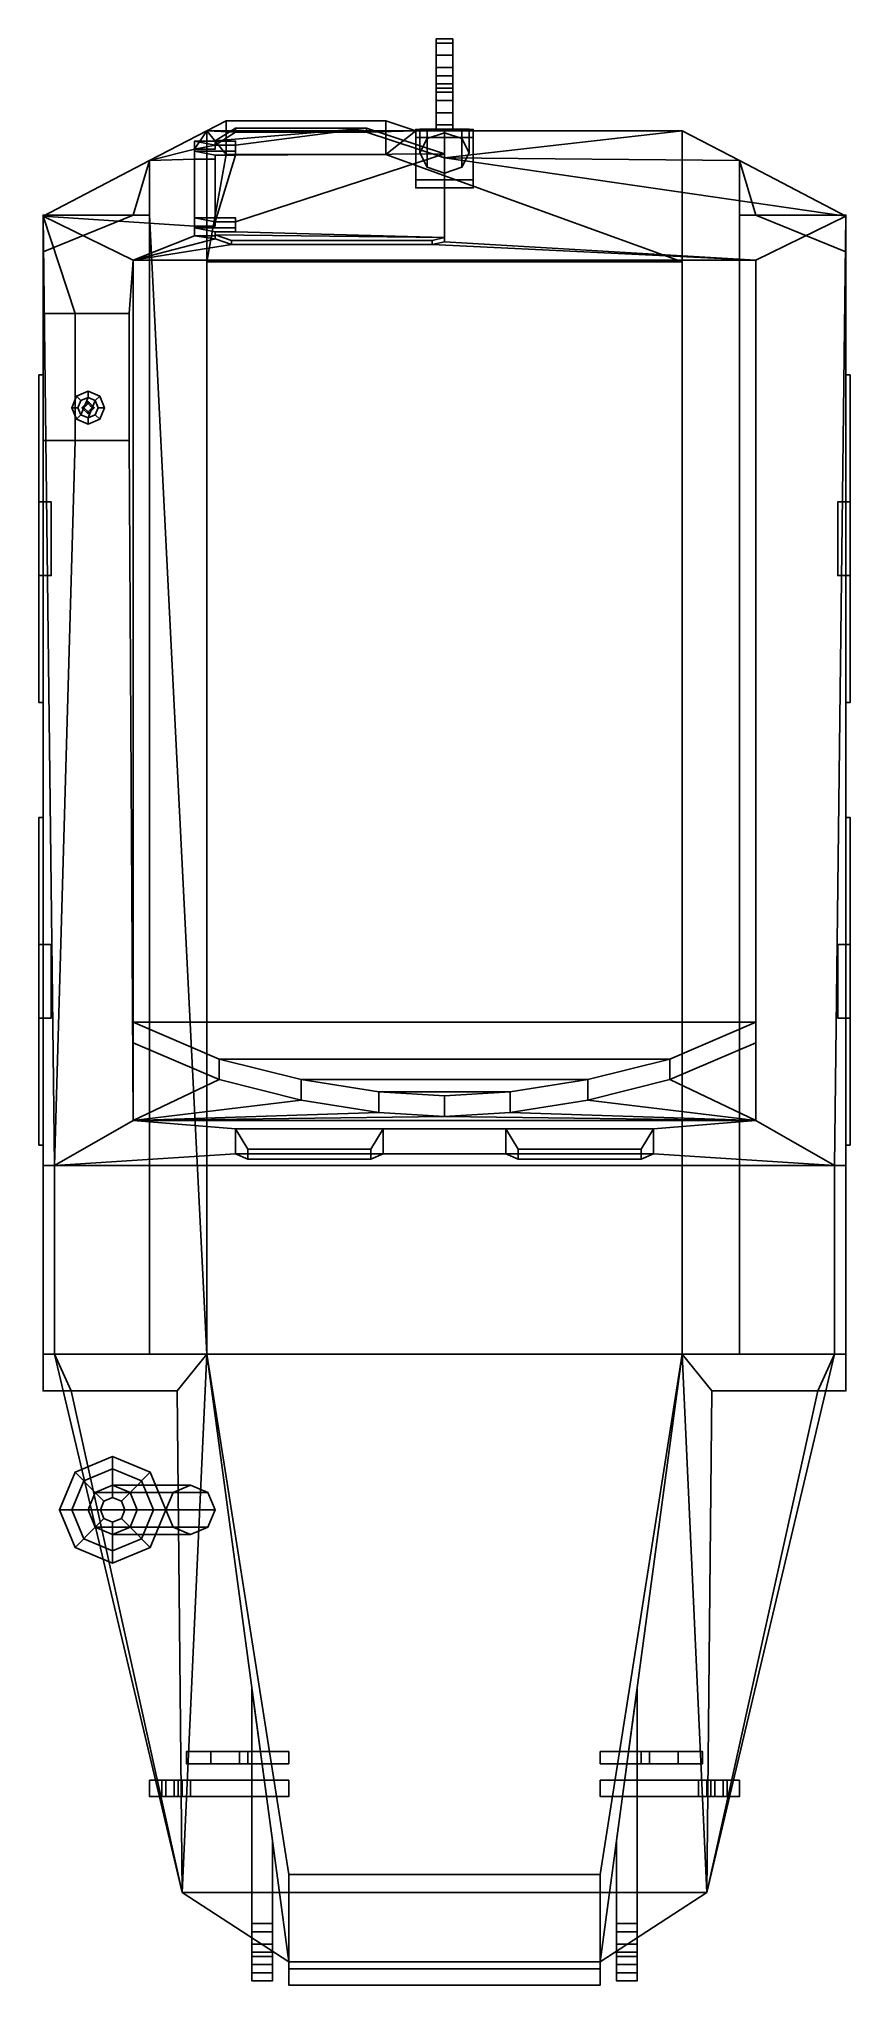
# Model space of a CAD drawing. Extents: x -0.99 to 0.99, y -2.23 to 2.52.
import ezdxf

# ---------------------------------------------------------------- set-up
doc = ezdxf.new("R2010")
doc.units = 0
doc.layers.get('0').update_dxf_attribs({"linetype": 'CONTINUOUS'})

msp = doc.modelspace()

# ---------------------------------------------------------------- linework, layer by layer
for points in [[(0.02, 2.48, 0.66), (0.02, 2.52, 0.63), (-0.02, 2.52, 0.63), (-0.02, 2.48, 0.66)], [(0.02, 2.52, 0.63), (0.02, 2.52, 0.6), (-0.02, 2.52, 0.6), (-0.02, 2.52, 0.63)], [(0.02, 2.52, 0.6), (0.02, 2.51, 0.58), (-0.02, 2.51, 0.58), (-0.02, 2.52, 0.6)], [(-0.02, 2.43, 0.66), (-0.02, 2.48, 0.66), (-0.02, 2.52, 0.63), (-0.02, 2.43, 0.59)], [(-0.02, 2.43, 0.59), (-0.02, 2.52, 0.63), (-0.02, 2.52, 0.6), (-0.02, 2.41, 0.55)], [(-0.02, 2.41, 0.55), (-0.02, 2.52, 0.6), (-0.02, 2.51, 0.58), (-0.02, 2.41, 0.55)], [(0.02, 2.43, 0.59), (0.02, 2.52, 0.63), (0.02, 2.48, 0.66), (0.02, 2.43, 0.66)], [(0.02, 2.41, 0.55), (0.02, 2.52, 0.6), (0.02, 2.52, 0.63), (0.02, 2.43, 0.59)], [(0.02, 2.41, 0.55), (0.02, 2.51, 0.58), (0.02, 2.52, 0.6), (0.02, 2.41, 0.55)], [(0.02, 2.51, 0.58), (0.02, 2.51, 0.51), (-0.02, 2.51, 0.51), (-0.02, 2.51, 0.58)], [(0.02, 2.51, 0.51), (0.02, 2.48, 0.49), (-0.02, 2.48, 0.49), (-0.02, 2.51, 0.51)], [(-0.02, 2.41, 0.55), (-0.02, 2.51, 0.58), (-0.02, 2.51, 0.51), (-0.02, 2.43, 0.51)], [(-0.02, 2.43, 0.51), (-0.02, 2.51, 0.51), (-0.02, 2.48, 0.49), (-0.02, 2.45, 0.49)], [(0.02, 2.43, 0.66), (0.02, 2.48, 0.66), (-0.02, 2.48, 0.66), (-0.02, 2.43, 0.66)], [(0.02, 2.48, 0.49), (0.02, 2.45, 0.49), (-0.02, 2.45, 0.49), (-0.02, 2.48, 0.49)], [(0.02, 2.43, 0.51), (0.02, 2.51, 0.51), (0.02, 2.51, 0.58), (0.02, 2.41, 0.55)], [(0.02, 2.45, 0.49), (0.02, 2.48, 0.49), (0.02, 2.51, 0.51), (0.02, 2.43, 0.51)], [(0.02, 2.45, 0.49), (0.02, 2.43, 0.51), (-0.02, 2.43, 0.51), (-0.02, 2.45, 0.49)], [(0.02, 2.43, 0.51), (0.02, 2.37, 0.51), (-0.02, 2.37, 0.51), (-0.02, 2.43, 0.51)], [(0.02, 2.43, 0.59), (0.02, 2.43, 0.66), (-0.02, 2.43, 0.66), (-0.02, 2.43, 0.59)], [(0.02, 2.41, 0.55), (0.02, 2.43, 0.59), (-0.02, 2.43, 0.59), (-0.02, 2.41, 0.55)], [(-0.02, 2.4, 0.55), (-0.02, 2.41, 0.55), (-0.02, 2.43, 0.51), (-0.02, 2.37, 0.51)], [(0.02, 2.37, 0.51), (0.02, 2.43, 0.51), (0.02, 2.41, 0.55), (0.02, 2.4, 0.55)], [(0.02, 2.4, 0.55), (0.02, 2.41, 0.55), (-0.02, 2.41, 0.55), (-0.02, 2.4, 0.55)], [(0.02, 2.39, 0.57), (0.02, 2.4, 0.55), (-0.02, 2.4, 0.55), (-0.02, 2.39, 0.57)], [(-0.02, 2.39, 0.57), (-0.02, 2.4, 0.55), (-0.02, 2.37, 0.51), (-0.02, 2.34, 0.54)], [(0.02, 2.39, 0.62), (0.02, 2.39, 0.57), (-0.02, 2.39, 0.57), (-0.02, 2.39, 0.62)], [(0.02, 2.37, 0.64), (0.02, 2.39, 0.62), (-0.02, 2.39, 0.62), (-0.02, 2.37, 0.64)], [(-0.02, 2.39, 0.62), (-0.02, 2.39, 0.57), (-0.02, 2.34, 0.54), (-0.02, 2.34, 0.57)], [(-0.02, 2.37, 0.64), (-0.02, 2.39, 0.62), (-0.02, 2.34, 0.57), (-0.02, 2.31, 0.58)], [(0.02, 2.34, 0.54), (0.02, 2.37, 0.51), (0.02, 2.4, 0.55), (0.02, 2.39, 0.57)], [(0.02, 2.34, 0.57), (0.02, 2.34, 0.54), (0.02, 2.39, 0.57), (0.02, 2.39, 0.62)], [(0.02, 2.31, 0.58), (0.02, 2.34, 0.57), (0.02, 2.39, 0.62), (0.02, 2.37, 0.64)], [(0.02, 2.37, 0.51), (0.02, 2.34, 0.54), (-0.02, 2.34, 0.54), (-0.02, 2.37, 0.51)], [(0.02, 2.3, 0.64), (0.02, 2.37, 0.64), (-0.02, 2.37, 0.64), (-0.02, 2.3, 0.64)], [(-0.02, 2.3, 0.64), (-0.02, 2.37, 0.64), (-0.02, 2.31, 0.58), (-0.02, 2.3, 0.58)], [(0.02, 2.34, 0.54), (0.02, 2.34, 0.57), (-0.02, 2.34, 0.57), (-0.02, 2.34, 0.54)], [(0.02, 2.34, 0.57), (0.02, 2.31, 0.58), (-0.02, 2.31, 0.58), (-0.02, 2.34, 0.57)], [(0.02, 2.3, 0.58), (0.02, 2.31, 0.58), (0.02, 2.37, 0.64), (0.02, 2.3, 0.64)], [(-0.72, 2.2229, 0.9), (-0.58, 2.2957, 0.69), (-0.58, -0.69, 0.69), (-0.72, 2.09, 0.9)], [(-0.61, 2.2506, 0.82), (-0.61, 2.2506, 0.82), (-0.58, 2.2957, 0.69), (-0.72, 2.2229, 0.9)], [(-0.56, 2.261, 0.79), (-0.51, 2.2922, 0.7), (-0.58, 2.2957, 0.69), (-0.61, 2.2506, 0.82)], [(-0.07, 2.2957, 0.69), (-0.1433, 2.32, 0.62), (-0.5333, 2.32, 0.62), (-0.58, 2.2957, 0.69)], [(-0.5333, 2.32, 0.62), (-0.5333, 2.2383, 0.62), (-0.58, 2.2957, 0.69)], [(-0.5333, 2.2383, 0.62), (-0.58, 1.9757, 0.3), (-0.58, 2.2957, 0.69)], [(-0.58, 1.9757, 0.3), (-0.58, -0.69, 0.3), (-0.58, -0.69, 0.69), (-0.58, 2.2957, 0.69)], [(-0.51, 2.2922, 0.7), (-0.19, 2.2922, 0.7), (-0.07, 2.2957, 0.69), (-0.58, 2.2957, 0.69)], [(-0.51, 2.2606, 0.825), (-0.19, 2.3022, 0.705), (-0.56, 2.271, 0.795), (-0.56, 2.2606, 0.825)], [(-0.19, 2.3022, 0.705), (-0.51, 2.3022, 0.705), (-0.51, 2.3022, 0.705), (-0.56, 2.271, 0.795)], [(-0.56, 2.271, 0.795), (-0.51, 2.3022, 0.705), (-0.51, 2.2922, 0.7), (-0.56, 2.261, 0.79)], [(-0.1433, 2.32, 0.62), (-0.1433, 2.2383, 0.62), (-0.5333, 2.2383, 0.62), (-0.5333, 2.32, 0.62)], [(0, 2.2398, 0.885), (-0.19, 2.3022, 0.705), (-0.51, 2.2606, 0.825), (-0.51, 2.2363, 0.895)], [(-0.51, 2.3022, 0.705), (-0.19, 2.3022, 0.705), (-0.19, 2.2922, 0.7), (-0.51, 2.2922, 0.7)], [(-0.19, 2.3022, 0.705), (0, 2.2398, 0.885), (0, 2.2298, 0.88), (-0.19, 2.2922, 0.7)], [(-0.19, 2.2922, 0.7), (0, 2.2298, 0.88), (0.58, 2.2957, 0.69), (-0.07, 2.2957, 0.69)], [(-0.07, 2.2957, 0.69), (-0.07, 2.2957, 0.69), (-0.1433, 2.2383, 0.62), (-0.1433, 2.32, 0.62)], [(0.58, 2.2957, 0.69), (0.58, 1.9757, 0.3), (-0.1433, 2.2383, 0.62), (-0.07, 2.2957, 0.69)], [(0.07, 2.2993, 0.67), (0.07, 2.1762, 0.52), (-0.07, 2.1762, 0.52), (-0.07, 2.2993, 0.67)], [(0.07, 2.2793, 0.67), (0.07, 2.2993, 0.67), (-0.07, 2.2993, 0.67), (-0.07, 2.2793, 0.67)], [(-0.07, 2.2793, 0.67), (-0.07, 2.2993, 0.67), (-0.07, 2.1762, 0.52), (-0.07, 2.1562, 0.52)], [(-0.0424, 2.3, 0.6424), (-0.06, 2.3, 0.6), (-0.06, 2.2419, 0.6), (-0.0424, 2.2767, 0.6424)], [(-0.06, 2.3, 0.6), (-0.0424, 2.3, 0.5576), (-0.0424, 2.2071, 0.5576), (-0.06, 2.2419, 0.6)], [(0.0424, 2.3, 0.6424), (0.06, 2.3, 0.6), (-0.0424, 2.3, 0.5576), (-0.06, 2.3, 0.6)], [(0, 2.3, 0.66), (0.0424, 2.3, 0.6424), (-0.06, 2.3, 0.6), (-0.0424, 2.3, 0.6424)], [(0, 2.3, 0.66), (-0.0424, 2.3, 0.6424), (-0.0424, 2.2767, 0.6424), (0, 2.2911, 0.66)], [(-0.0424, 2.3, 0.5576), (0, 2.3, 0.54), (0, 2.1926, 0.54), (-0.0424, 2.2071, 0.5576)], [(0.06, 2.3, 0.6), (0.0424, 2.3, 0.5576), (0, 2.3, 0.54), (-0.0424, 2.3, 0.5576)], [(0.02, 2.31, 0.58), (0.02, 2.3, 0.58), (-0.02, 2.3, 0.58), (-0.02, 2.31, 0.58)], [(0.0424, 2.3, 0.6424), (0, 2.3, 0.66), (0, 2.2911, 0.66), (0.0424, 2.2767, 0.6424)], [(0, 2.3, 0.54), (0.0424, 2.3, 0.5576), (0.0424, 2.2071, 0.5576), (0, 2.1926, 0.54)], [(0, 2.2298, 0.88), (0.72, 2.2229, 0.9), (0.58, 2.2957, 0.69)], [(0.06, 2.3, 0.6), (0.0424, 2.3, 0.6424), (0.0424, 2.2767, 0.6424), (0.06, 2.2419, 0.6)], [(0.0424, 2.3, 0.5576), (0.06, 2.3, 0.6), (0.06, 2.2419, 0.6), (0.0424, 2.2071, 0.5576)], [(0.07, 2.1562, 0.52), (0.07, 2.1762, 0.52), (0.07, 2.2993, 0.67), (0.07, 2.2793, 0.67)], [(0.72, -0.69, 0.9), (0.58, -0.69, 0.69), (0.58, 2.2957, 0.69), (0.72, 2.2229, 0.9)], [(0.58, 2.2957, 0.69), (0.58, -0.69, 0.69), (0.58, -0.69, 0.3), (0.58, 1.9757, 0.3)], [(-0.61, 2.2263, 0.89), (-0.61, 2.2506, 0.82), (-0.72, 2.2229, 0.9)], [(-0.51, 2.2463, 0.9), (-0.51, 2.2706, 0.83), (-0.61, 2.2706, 0.83), (-0.61, 2.2463, 0.9)], [(-0.61, 2.2706, 0.83), (-0.56, 2.2606, 0.825), (-0.56, 2.2506, 0.82), (-0.61, 2.2506, 0.82)], [(-0.61, 2.2706, 0.83), (-0.51, 2.2706, 0.83), (-0.51, 2.2606, 0.825), (-0.56, 2.2606, 0.825)], [(-0.61, 2.2463, 0.9), (-0.61, 2.2706, 0.83), (-0.61, 2.2506, 0.82), (-0.61, 2.2263, 0.89)], [(-0.56, 2.2506, 0.82), (-0.56, 2.261, 0.79), (-0.56, 2.261, 0.79), (-0.61, 2.2506, 0.82)], [(-0.51, 2.2363, 0.895), (-0.51, 2.2463, 0.9), (-0.61, 2.2463, 0.9), (-0.56, 2.2363, 0.895)], [(-0.56, 2.2363, 0.895), (-0.61, 2.2463, 0.9), (-0.61, 2.2263, 0.89), (-0.56, 2.2263, 0.89)], [(-0.1433, 2.2383, 0.62), (0.58, 1.9757, 0.3), (-0.58, 1.9757, 0.3), (-0.5333, 2.2383, 0.62)], [(-0.56, 2.2606, 0.825), (-0.56, 2.271, 0.795), (-0.56, 2.261, 0.79), (-0.56, 2.2506, 0.82)], [(-0.51, 2.0733, 1.365), (0, 2.2398, 0.885), (-0.51, 2.2363, 0.895), (-0.56, 2.0733, 1.365)], [(-0.56, 2.0733, 1.365), (-0.51, 2.2363, 0.895), (-0.56, 2.2363, 0.895), (-0.56, 2.0733, 1.365)], [(-0.56, 2.0733, 1.365), (-0.56, 2.2363, 0.895), (-0.56, 2.2263, 0.89), (-0.56, 2.0633, 1.36)], [(-0.51, 2.2706, 0.83), (-0.51, 2.2463, 0.9), (-0.51, 2.2363, 0.895), (-0.51, 2.2606, 0.825)], [(0, 2.0351, 1.475), (0, 2.2398, 0.885), (-0.51, 2.0733, 1.365), (-0.51, 2.049, 1.435)], [(0, 2.2398, 0.885), (0, 2.0351, 1.475), (0, 2.0251, 1.47), (0, 2.2298, 0.88)], [(-0.61, 2.2263, 0.89), (-0.72, 2.2229, 0.9), (-0.98, 2.0876, 1.29), (-0.61, 2.0633, 1.36)], [(-0.98, 2, 1.29), (-0.98, 2.0876, 1.29), (-0.72, 2.2229, 0.9), (-0.76, 2.09, 0.96)], [(-0.72, 2.2229, 0.9), (-0.72, 2.2229, 0.9), (-0.72, 2.09, 0.9), (-0.76, 2.09, 0.96)], [(-0.56, 2.2263, 0.89), (-0.61, 2.2263, 0.89), (-0.61, 2.0633, 1.36), (-0.56, 2.0633, 1.36)], [(0, 2.2298, 0.88), (0, 2.0251, 1.47), (0.76, 1.98, 1.6), (0.98, 2.0876, 1.29)], [(0.98, 2, 1.29), (0.76, 2.09, 0.96), (0.72, 2.2229, 0.9), (0.98, 2.0876, 1.29)], [(0.07, 2.1762, 0.52), (0.07, 2.1562, 0.52), (-0.07, 2.1562, 0.52), (-0.07, 2.1762, 0.52)], [(-0.76, 2.09, 0.96), (-0.72, 2.09, 0.9), (-0.98, 2.09, 0.9), (-0.98, 2.09, 0.96)], [(-0.98, 2.09, 0.96), (-0.98, 2.09, 0.9), (-0.98, 1.7, 0.99)], [(-0.72, 2.09, 0.9), (-0.58, -0.69, 0.69), (-0.58, -0.69, 0.69), (-0.72, -0.69, 0.9)], [(0.98, 2.09, 0.96), (0.98, 2.09, 0.9), (0.72, 2.09, 0.9), (0.76, 2.09, 0.96)], [(0.98, 1.7, 0.99), (0.98, -0.18, 0.99), (0.98, -0.78, 0.9), (0.98, 2.09, 0.9)], [(-0.98, 2.09, 0.9), (-0.98, -0.78, 0.9), (-0.98, -0.18, 0.99), (-0.98, 1.7, 0.99)], [(-0.98, 2, 1.29), (-0.76, 2.09, 0.96), (-0.98, 2.09, 0.96), (-0.98, 2, 1.29)], [(-0.98, 2, 1.29), (-0.98, 2.09, 0.96), (-0.98, 1.7, 0.99), (-0.98, 1.7, 1.26)], [(-0.9516, -0.23, 1.33), (-0.98, 2.0876, 1.29), (-0.98, 2.0876, 1.29), (-0.98, -0.23, 1.29)], [(-0.77, 1.85, 1.5859), (-0.76, 1.98, 1.6), (-0.98, 2.0876, 1.29), (-0.9019, 1.85, 1.4)], [(-0.9019, 1.54, 1.4), (-0.9019, 1.85, 1.4), (-0.98, 2.0876, 1.29), (-0.9516, -0.23, 1.33)], [(-0.61, 2.039, 1.43), (-0.61, 2.0633, 1.36), (-0.98, 2.0876, 1.29), (-0.76, 1.98, 1.6)], [(-0.51, 2.059, 1.44), (-0.51, 2.0833, 1.37), (-0.61, 2.0833, 1.37), (-0.61, 2.059, 1.44)], [(-0.61, 2.059, 1.44), (-0.61, 2.0833, 1.37), (-0.61, 2.0633, 1.36), (-0.61, 2.039, 1.43)], [(-0.51, 2.0733, 1.365), (-0.56, 2.0733, 1.365), (-0.61, 2.0833, 1.37), (-0.51, 2.0833, 1.37)], [(-0.56, 2.0633, 1.36), (-0.61, 2.0633, 1.36), (-0.61, 2.0833, 1.37), (-0.56, 2.0733, 1.365)], [(-0.56, 2.049, 1.435), (-0.61, 2.059, 1.44), (-0.61, 2.039, 1.43), (-0.56, 2.039, 1.43)], [(-0.51, 2.059, 1.44), (-0.61, 2.059, 1.44), (-0.56, 2.049, 1.435), (-0.51, 2.049, 1.435)], [(0, 2.0351, 1.475), (-0.51, 2.049, 1.435), (-0.56, 2.049, 1.435), (-0.56, 2.042, 1.455)], [(-0.56, 2.042, 1.455), (-0.56, 2.049, 1.435), (-0.56, 2.039, 1.43), (-0.56, 2.032, 1.45)], [(-0.51, 2.049, 1.435), (-0.51, 2.0733, 1.365), (-0.51, 2.0833, 1.37), (-0.51, 2.059, 1.44)], [(0.98, 2, 1.29), (0.98, 2.09, 0.96), (0.76, 2.09, 0.96), (0.98, 2, 1.29)], [(0.9516, -0.23, 1.33), (0.98, 2.0876, 1.29), (0.76, 1.98, 1.6), (0.76, -0.12, 1.6)], [(0.98, -0.23, 1.29), (0.98, 2.0876, 1.29), (0.98, 2.0876, 1.29), (0.9516, -0.23, 1.33)], [(0.98, 2, 1.29), (0.98, 1.7, 1.26), (0.98, 1.7, 0.99), (0.98, 2.09, 0.96)], [(0.98, 2.09, 0.9), (0.98, 2.09, 0.96), (0.98, 1.7, 0.99)], [(-0.98, -0.78, 1.29), (-0.98, 2, 1.29), (-0.98, 1.7, 1.26), (-0.98, -0.18, 1.26)], [(-0.76, 1.98, 1.6), (-0.56, 2.032, 1.45), (-0.61, 2.039, 1.43)], [(-0.52, 2.0182, 1.49), (-0.56, 2.032, 1.45), (-0.76, 1.98, 1.6)], [(-0.03, 2.0182, 1.49), (-0.52, 2.0182, 1.49), (-0.76, 1.98, 1.6), (0.76, 1.98, 1.6)], [(-0.56, 2.032, 1.45), (-0.56, 2.039, 1.43), (-0.61, 2.039, 1.43)], [(-0.03, 2.0282, 1.495), (0, 2.0351, 1.475), (-0.56, 2.042, 1.455), (-0.52, 2.0282, 1.495)], [(-0.52, 2.0282, 1.495), (-0.56, 2.042, 1.455), (-0.56, 2.032, 1.45), (-0.52, 2.0182, 1.49)], [(-0.03, 2.0282, 1.495), (-0.52, 2.0282, 1.495), (-0.52, 2.0182, 1.49), (-0.03, 2.0182, 1.49)], [(0, 2.0351, 1.475), (-0.03, 2.0282, 1.495), (-0.03, 2.0182, 1.49), (0, 2.0251, 1.47)], [(0, 2.0251, 1.47), (-0.03, 2.0182, 1.49), (0.76, 1.98, 1.6)], [(0.98, 2, 1.29), (0.98, -0.78, 1.29), (0.98, -0.18, 1.26), (0.98, 1.7, 1.26)], [(-0.76, -0.12, 1.6), (-0.76, 1.98, 1.6), (-0.77, 1.85, 1.5859), (-0.77, 1.54, 1.5859)], [(0.76, 0.12, 1.6), (0.76, 1.98, 1.6), (-0.76, 1.98, 1.6), (-0.76, 0.12, 1.6)], [(0.58, 1.9757, 0.3), (0.58, -0.69, 0.3), (-0.58, -0.69, 0.3), (-0.58, 1.9757, 0.3)], [(-0.77, 1.54, 1.62), (-0.77, 1.85, 1.62), (-0.98, 1.85, 1.62), (-0.98, 1.54, 1.62)], [(-0.98, 1.54, 1.62), (-0.98, 1.85, 1.62), (-0.98, 1.85, 1.4), (-0.98, 1.54, 1.4)], [(-0.77, 1.85, 1.62), (-0.77, 1.85, 1.5859), (-0.9019, 1.85, 1.4), (-0.98, 1.85, 1.62)], [(-0.98, 1.85, 1.62), (-0.9019, 1.85, 1.4), (-0.98, 1.85, 1.4), (-0.98, 1.85, 1.62)], [(-0.98, 1.54, 1.4), (-0.98, 1.85, 1.4), (-0.9019, 1.85, 1.4), (-0.9019, 1.54, 1.4)], [(-0.77, 1.54, 1.5859), (-0.77, 1.85, 1.5859), (-0.77, 1.85, 1.62), (-0.77, 1.54, 1.62)], [(-0.98, 1.7, 1.26), (-0.98, 1.7, 0.99), (-0.99, 1.7, 0.99), (-0.99, 1.7, 1.26)], [(-0.98, 0.9, 1.26), (-0.98, 1.7, 1.26), (-0.99, 1.7, 1.26), (-0.99, 0.9, 1.26)], [(-0.98, 1.7, 0.99), (-0.98, 0.9, 0.99), (-0.99, 0.9, 0.99), (-0.99, 1.7, 0.99)], [(-0.99, 1.7, 1.26), (-0.99, 1.7, 0.99), (-0.99, 1.39, 1.11), (-0.99, 1.39, 1.24)], [(-0.99, 0.9, 1.26), (-0.99, 1.7, 1.26), (-0.99, 1.39, 1.24), (-0.99, 1.21, 1.24)], [(-0.99, 1.7, 0.99), (-0.99, 0.9, 0.99), (-0.99, 1.21, 1.11), (-0.99, 1.39, 1.11)], [(0.98, 1.7, 0.99), (0.98, 1.7, 1.26), (0.99, 1.7, 1.26), (0.99, 1.7, 0.99)], [(0.98, 0.9, 0.99), (0.98, 1.7, 0.99), (0.99, 1.7, 0.99), (0.99, 0.9, 0.99)], [(0.98, 1.7, 1.26), (0.98, 0.9, 1.26), (0.99, 0.9, 1.26), (0.99, 1.7, 1.26)], [(0.99, 0.9, 0.99), (0.99, 1.7, 0.99), (0.99, 1.39, 1.11), (0.99, 1.21, 1.11)], [(0.99, 1.7, 0.99), (0.99, 1.7, 1.26), (0.99, 1.39, 1.24), (0.99, 1.39, 1.11)], [(0.99, 1.7, 1.26), (0.99, 0.9, 1.26), (0.99, 1.21, 1.24), (0.99, 1.39, 1.24)], [(-0.8983, 1.6483, 1.62), (-0.91, 1.62, 1.62), (-0.895, 1.62, 1.67), (-0.8877, 1.6377, 1.67)], [(-0.91, 1.62, 1.62), (-0.8983, 1.5917, 1.62), (-0.8877, 1.6023, 1.67), (-0.895, 1.62, 1.67)], [(-0.87, 1.66, 1.62), (-0.8983, 1.6483, 1.62), (-0.8877, 1.6377, 1.67), (-0.87, 1.645, 1.67)], [(-0.8877, 1.6377, 1.67), (-0.895, 1.62, 1.67), (-0.8877, 1.6023, 1.67), (-0.87, 1.645, 1.67)], [(-0.87, 1.645, 1.67), (-0.8877, 1.6023, 1.67), (-0.87, 1.595, 1.67), (-0.8523, 1.6377, 1.67)], [(-0.87, 1.635, 1.67), (-0.885, 1.62, 1.67), (-0.88, 1.62, 2.17), (-0.87, 1.63, 2.17)], [(-0.885, 1.62, 1.67), (-0.87, 1.605, 1.67), (-0.87, 1.61, 2.17), (-0.88, 1.62, 2.17)], [(-0.87, 1.63, 2.17), (-0.88, 1.62, 2.17), (-0.87, 1.61, 2.17), (-0.86, 1.62, 2.17)], [(-0.8417, 1.6483, 1.62), (-0.87, 1.66, 1.62), (-0.87, 1.645, 1.67), (-0.8523, 1.6377, 1.67)], [(-0.8523, 1.6377, 1.67), (-0.87, 1.595, 1.67), (-0.8523, 1.6023, 1.67), (-0.845, 1.62, 1.67)], [(-0.855, 1.62, 1.67), (-0.87, 1.635, 1.67), (-0.87, 1.63, 2.17), (-0.86, 1.62, 2.17)], [(-0.87, 1.605, 1.67), (-0.855, 1.62, 1.67), (-0.86, 1.62, 2.17), (-0.87, 1.61, 2.17)], [(-0.83, 1.62, 1.62), (-0.8417, 1.6483, 1.62), (-0.8523, 1.6377, 1.67), (-0.845, 1.62, 1.67)], [(-0.8417, 1.5917, 1.62), (-0.83, 1.62, 1.62), (-0.845, 1.62, 1.67), (-0.8523, 1.6023, 1.67)], [(-0.8983, 1.5917, 1.62), (-0.87, 1.58, 1.62), (-0.87, 1.595, 1.67), (-0.8877, 1.6023, 1.67)], [(-0.87, 1.58, 1.62), (-0.8417, 1.5917, 1.62), (-0.8523, 1.6023, 1.67), (-0.87, 1.595, 1.67)], [(-0.77, 1.54, 1.5859), (-0.77, 1.54, 1.62), (-0.98, 1.54, 1.62), (-0.9019, 1.54, 1.4)], [(-0.9019, 1.54, 1.4), (-0.98, 1.54, 1.62), (-0.98, 1.54, 1.62), (-0.98, 1.54, 1.4)], [(-0.76, -0.12, 1.6), (-0.77, 1.54, 1.5859), (-0.9019, 1.54, 1.4), (-0.9516, -0.23, 1.33)], [(-0.96, 1.21, 1.11), (-0.96, 1.39, 1.11), (-0.99, 1.39, 1.11), (-0.99, 1.21, 1.11)], [(-0.96, 1.39, 1.24), (-0.96, 1.21, 1.24), (-0.99, 1.21, 1.24), (-0.99, 1.39, 1.24)], [(-0.96, 1.39, 1.11), (-0.96, 1.39, 1.24), (-0.99, 1.39, 1.24), (-0.99, 1.39, 1.11)], [(-0.96, 1.21, 1.24), (-0.96, 1.39, 1.24), (-0.96, 1.39, 1.11), (-0.96, 1.21, 1.11)], [(0.96, 1.21, 1.24), (0.96, 1.39, 1.24), (0.99, 1.39, 1.24), (0.99, 1.21, 1.24)], [(0.96, 1.39, 1.24), (0.96, 1.39, 1.11), (0.99, 1.39, 1.11), (0.99, 1.39, 1.24)], [(0.96, 1.39, 1.11), (0.96, 1.21, 1.11), (0.99, 1.21, 1.11), (0.99, 1.39, 1.11)], [(0.96, 1.39, 1.24), (0.96, 1.21, 1.24), (0.96, 1.21, 1.11), (0.96, 1.39, 1.11)], [(-0.99, 0.9, 0.99), (-0.99, 0.9, 1.26), (-0.99, 1.21, 1.24), (-0.99, 1.21, 1.11)], [(-0.96, 1.21, 1.24), (-0.96, 1.21, 1.11), (-0.99, 1.21, 1.11), (-0.99, 1.21, 1.24)], [(0.96, 1.21, 1.11), (0.96, 1.21, 1.24), (0.99, 1.21, 1.24), (0.99, 1.21, 1.11)], [(0.99, 0.9, 1.26), (0.99, 0.9, 0.99), (0.99, 1.21, 1.11), (0.99, 1.21, 1.24)], [(-0.98, 0.9, 0.99), (-0.98, 0.9, 1.26), (-0.99, 0.9, 1.26), (-0.99, 0.9, 0.99)], [(-0.98, 0.9, 1.26), (-0.98, 0.9, 0.99), (-0.98, 0.62, 0.99), (-0.98, 0.62, 1.26)], [(0.98, 0.9, 1.26), (0.98, 0.9, 0.99), (0.99, 0.9, 0.99), (0.99, 0.9, 1.26)], [(0.98, 0.62, 1.26), (0.98, 0.62, 0.99), (0.98, 0.9, 0.99), (0.98, 0.9, 1.26)], [(-0.99, 0.62, 0.99), (-0.99, -0.18, 0.99), (-0.99, 0.13, 1.11), (-0.99, 0.31, 1.11)], [(-0.99, 0.62, 1.26), (-0.99, 0.62, 0.99), (-0.99, 0.31, 1.11), (-0.99, 0.31, 1.24)], [(-0.98, 0.62, 1.26), (-0.98, 0.62, 0.99), (-0.99, 0.62, 0.99), (-0.99, 0.62, 1.26)], [(-0.98, 0.62, 0.99), (-0.98, -0.18, 0.99), (-0.99, -0.18, 0.99), (-0.99, 0.62, 0.99)], [(-0.99, -0.18, 1.26), (-0.99, 0.62, 1.26), (-0.99, 0.31, 1.24), (-0.99, 0.13, 1.24)], [(-0.98, -0.18, 1.26), (-0.98, 0.62, 1.26), (-0.99, 0.62, 1.26), (-0.99, -0.18, 1.26)], [(0.98, 0.62, 0.99), (0.98, 0.62, 1.26), (0.99, 0.62, 1.26), (0.99, 0.62, 0.99)], [(0.98, -0.18, 0.99), (0.98, 0.62, 0.99), (0.99, 0.62, 0.99), (0.99, -0.18, 0.99)], [(0.98, 0.62, 1.26), (0.98, -0.18, 1.26), (0.99, -0.18, 1.26), (0.99, 0.62, 1.26)], [(0.99, 0.62, 0.99), (0.99, 0.62, 1.26), (0.99, 0.31, 1.24), (0.99, 0.31, 1.11)], [(0.99, -0.18, 0.99), (0.99, 0.62, 0.99), (0.99, 0.31, 1.11), (0.99, 0.13, 1.11)], [(0.99, 0.62, 1.26), (0.99, -0.18, 1.26), (0.99, 0.13, 1.24), (0.99, 0.31, 1.24)], [(-0.96, 0.31, 1.11), (-0.96, 0.31, 1.24), (-0.99, 0.31, 1.24), (-0.99, 0.31, 1.11)], [(-0.96, 0.31, 1.24), (-0.96, 0.13, 1.24), (-0.99, 0.13, 1.24), (-0.99, 0.31, 1.24)], [(-0.96, 0.13, 1.11), (-0.96, 0.31, 1.11), (-0.99, 0.31, 1.11), (-0.99, 0.13, 1.11)], [(-0.96, 0.13, 1.24), (-0.96, 0.31, 1.24), (-0.96, 0.31, 1.11), (-0.96, 0.13, 1.11)], [(0.96, 0.31, 1.24), (0.96, 0.13, 1.24), (0.96, 0.13, 1.11), (0.96, 0.31, 1.11)], [(0.96, 0.31, 1.11), (0.96, 0.13, 1.11), (0.99, 0.13, 1.11), (0.99, 0.31, 1.11)], [(0.96, 0.31, 1.24), (0.96, 0.31, 1.11), (0.99, 0.31, 1.11), (0.99, 0.31, 1.24)], [(0.96, 0.13, 1.24), (0.96, 0.31, 1.24), (0.99, 0.31, 1.24), (0.99, 0.13, 1.24)], [(-0.99, -0.18, 0.99), (-0.99, -0.18, 1.26), (-0.99, 0.13, 1.24), (-0.99, 0.13, 1.11)], [(-0.96, 0.13, 1.24), (-0.96, 0.13, 1.11), (-0.99, 0.13, 1.11), (-0.99, 0.13, 1.24)], [(-0.55, -0.02, 1.65), (-0.55, 0.03, 1.65), (-0.76, 0.12, 1.65), (-0.76, 0.07, 1.65)], [(-0.55, 0.03, 1.65), (-0.55, 0.03, 1.6), (-0.76, 0.12, 1.6), (-0.76, 0.12, 1.65)], [(-0.76, 0.12, 1.65), (-0.76, 0.12, 1.6), (-0.76, 0.07, 1.6), (-0.76, 0.07, 1.65)], [(-0.55, 0.03, 1.6), (0.55, 0.03, 1.6), (0.76, 0.12, 1.6), (-0.76, 0.12, 1.6)], [(0.55, 0.03, 1.6), (0.55, 0.03, 1.65), (0.76, 0.12, 1.65), (0.76, 0.12, 1.6)], [(0.76, 0.12, 1.65), (0.55, 0.03, 1.65), (0.55, -0.02, 1.65), (0.76, 0.07, 1.65)], [(0.76, 0.12, 1.6), (0.76, 0.12, 1.65), (0.76, 0.07, 1.65), (0.76, 0.07, 1.6)], [(0.96, 0.13, 1.11), (0.96, 0.13, 1.24), (0.99, 0.13, 1.24), (0.99, 0.13, 1.11)], [(0.99, -0.18, 1.26), (0.99, -0.18, 0.99), (0.99, 0.13, 1.11), (0.99, 0.13, 1.24)], [(-0.76, 0.07, 1.65), (-0.76, 0.07, 1.6), (-0.55, -0.02, 1.6), (-0.55, -0.02, 1.65)], [(-0.76, 0.07, 1.6), (-0.76, -0.12, 1.6), (-0.76, -0.12, 1.6), (-0.55, -0.02, 1.6)], [(0.76, 0.07, 1.6), (0.76, 0.07, 1.65), (0.55, -0.02, 1.65), (0.55, -0.02, 1.6)], [(0.76, -0.12, 1.6), (0.76, 0.07, 1.6), (0.55, -0.02, 1.6), (0.76, -0.12, 1.6)], [(-0.35, -0.07, 1.65), (-0.35, -0.02, 1.65), (-0.55, 0.03, 1.65), (-0.55, -0.02, 1.65)], [(-0.35, -0.02, 1.65), (-0.35, -0.02, 1.6), (-0.55, 0.03, 1.6), (-0.55, 0.03, 1.65)], [(-0.35, -0.02, 1.6), (0.35, -0.02, 1.6), (0.55, 0.03, 1.6), (-0.55, 0.03, 1.6)], [(0.35, -0.02, 1.6), (0.35, -0.02, 1.65), (0.55, 0.03, 1.65), (0.55, 0.03, 1.6)], [(0.55, 0.03, 1.65), (0.35, -0.02, 1.65), (0.35, -0.07, 1.65), (0.55, -0.02, 1.65)], [(-0.55, -0.02, 1.6), (-0.76, -0.12, 1.6), (-0.76, -0.12, 1.6), (-0.35, -0.07, 1.6)], [(-0.55, -0.02, 1.65), (-0.55, -0.02, 1.6), (-0.35, -0.07, 1.6), (-0.35, -0.07, 1.65)], [(-0.16, -0.1, 1.65), (-0.16, -0.05, 1.65), (-0.35, -0.02, 1.65), (-0.35, -0.07, 1.65)], [(-0.16, -0.05, 1.65), (-0.16, -0.05, 1.6), (-0.35, -0.02, 1.6), (-0.35, -0.02, 1.65)], [(0.35, -0.02, 1.6), (-0.35, -0.02, 1.6), (-0.16, -0.05, 1.6), (0.16, -0.05, 1.6)], [(0.35, -0.07, 1.65), (0.35, -0.02, 1.65), (0.16, -0.05, 1.65), (0.16, -0.1, 1.65)], [(0.35, -0.02, 1.65), (0.35, -0.02, 1.6), (0.16, -0.05, 1.6), (0.16, -0.05, 1.65)], [(0.55, -0.02, 1.6), (0.55, -0.02, 1.65), (0.35, -0.07, 1.65), (0.35, -0.07, 1.6)], [(0.76, -0.12, 1.6), (0.55, -0.02, 1.6), (0.35, -0.07, 1.6), (0.76, -0.12, 1.6)], [(-0.35, -0.07, 1.6), (-0.76, -0.12, 1.6), (-0.76, -0.12, 1.6), (-0.16, -0.1, 1.6)], [(-0.35, -0.07, 1.65), (-0.35, -0.07, 1.6), (-0.16, -0.1, 1.6), (-0.16, -0.1, 1.65)], [(0, -0.11, 1.65), (0, -0.06, 1.65), (-0.16, -0.05, 1.65), (-0.16, -0.1, 1.65)], [(0, -0.06, 1.65), (0, -0.06, 1.6), (-0.16, -0.05, 1.6), (-0.16, -0.05, 1.65)], [(0.16, -0.1, 1.65), (0.16, -0.05, 1.65), (0, -0.06, 1.65), (0, -0.11, 1.65)], [(0.16, -0.05, 1.65), (0.16, -0.05, 1.6), (0, -0.06, 1.6), (0, -0.06, 1.65)], [(0.35, -0.07, 1.6), (0.35, -0.07, 1.65), (0.16, -0.1, 1.65), (0.16, -0.1, 1.6)], [(0.76, -0.12, 1.6), (0.35, -0.07, 1.6), (0.16, -0.1, 1.6), (0.76, -0.12, 1.6)], [(-0.51, -0.2015, 1.4), (-0.51, -0.1404, 1.55), (-0.76, -0.12, 1.6), (-0.9516, -0.23, 1.33)], [(-0.16, -0.1, 1.6), (-0.76, -0.12, 1.6), (-0.76, -0.12, 1.6), (0, -0.11, 1.6)], [(0.76, -0.12, 1.6), (0, -0.11, 1.6), (-0.76, -0.12, 1.6), (0.76, -0.12, 1.6)], [(0.51, -0.1404, 1.55), (0.76, -0.12, 1.6), (-0.76, -0.12, 1.6), (-0.51, -0.1404, 1.55)], [(-0.18, -0.19, 1.54), (-0.15, -0.1404, 1.55), (-0.51, -0.1404, 1.55), (-0.48, -0.19, 1.54)], [(-0.48, -0.2144, 1.48), (-0.48, -0.19, 1.54), (-0.51, -0.1404, 1.55), (-0.51, -0.2015, 1.4)], [(-0.15, -0.2015, 1.4), (-0.15, -0.1404, 1.55), (-0.18, -0.19, 1.54), (-0.18, -0.2144, 1.48)], [(-0.16, -0.1, 1.65), (-0.16, -0.1, 1.6), (0, -0.11, 1.6), (0, -0.11, 1.65)], [(0.15, -0.2015, 1.4), (0.15, -0.1404, 1.55), (-0.15, -0.1404, 1.55), (-0.15, -0.2015, 1.4)], [(0.16, -0.1, 1.6), (0.16, -0.1, 1.65), (0, -0.11, 1.65), (0, -0.11, 1.6)], [(0.76, -0.12, 1.6), (0.16, -0.1, 1.6), (0, -0.11, 1.6), (0.76, -0.12, 1.6)], [(0.48, -0.19, 1.54), (0.51, -0.1404, 1.55), (0.15, -0.1404, 1.55), (0.18, -0.19, 1.54)], [(0.18, -0.2144, 1.48), (0.18, -0.19, 1.54), (0.15, -0.1404, 1.55), (0.15, -0.2015, 1.4)], [(0.51, -0.2015, 1.4), (0.51, -0.1404, 1.55), (0.48, -0.19, 1.54), (0.48, -0.2144, 1.48)], [(0.9516, -0.23, 1.33), (0.76, -0.12, 1.6), (0.51, -0.1404, 1.55), (0.51, -0.2015, 1.4)], [(-0.98, -0.18, 0.99), (-0.98, -0.18, 1.26), (-0.99, -0.18, 1.26), (-0.99, -0.18, 0.99)], [(-0.98, -0.78, 0.9), (-0.98, -0.78, 1.29), (-0.98, -0.18, 1.26), (-0.98, -0.18, 0.99)], [(0.98, -0.18, 1.26), (0.98, -0.18, 0.99), (0.99, -0.18, 0.99), (0.99, -0.18, 1.26)], [(0.98, -0.78, 1.29), (0.98, -0.78, 0.9), (0.98, -0.18, 0.99), (0.98, -0.18, 1.26)], [(-0.98, -0.23, 1.29), (-0.9516, -0.23, 1.29), (-0.9516, -0.23, 1.33), (-0.98, -0.23, 1.29)], [(-0.98, -0.23, 1.29), (-0.98, -0.69, 1.29), (-0.9516, -0.69, 1.29), (-0.9516, -0.23, 1.29)], [(-0.51, -0.2015, 1.4), (-0.9516, -0.23, 1.33), (0.9516, -0.23, 1.33), (0.51, -0.2015, 1.4)], [(-0.9516, -0.23, 1.33), (-0.9516, -0.69, 1.33), (0.9516, -0.69, 1.33), (0.9516, -0.23, 1.33)], [(-0.9516, -0.23, 1.29), (-0.9516, -0.69, 1.29), (-0.9516, -0.69, 1.33), (-0.9516, -0.23, 1.33)], [(-0.15, -0.2015, 1.4), (-0.18, -0.2144, 1.48), (-0.48, -0.2144, 1.48), (-0.51, -0.2015, 1.4)], [(-0.18, -0.2144, 1.48), (-0.18, -0.19, 1.54), (-0.48, -0.19, 1.54), (-0.48, -0.2144, 1.48)], [(0.51, -0.2015, 1.4), (0.48, -0.2144, 1.48), (0.18, -0.2144, 1.48), (0.15, -0.2015, 1.4)], [(0.48, -0.2144, 1.48), (0.48, -0.19, 1.54), (0.18, -0.19, 1.54), (0.18, -0.2144, 1.48)], [(0.9516, -0.23, 1.29), (0.9516, -0.69, 1.29), (0.98, -0.69, 1.29), (0.98, -0.23, 1.29)], [(0.9516, -0.23, 1.33), (0.9516, -0.69, 1.33), (0.9516, -0.69, 1.29), (0.9516, -0.23, 1.29)], [(0.9516, -0.23, 1.33), (0.9516, -0.23, 1.29), (0.98, -0.23, 1.29), (0.9516, -0.23, 1.33)], [(-0.98, -0.69, 1.29), (-0.98, -0.78, 1.29), (-0.9114, -0.78, 1.29), (-0.9516, -0.69, 1.29)], [(0.64, -2.0037, 1.1612), (0.9516, -0.69, 1.33), (-0.9516, -0.69, 1.33), (-0.64, -2.0037, 1.1612)], [(-0.9516, -0.69, 1.29), (-0.9114, -0.78, 1.29), (-0.9114, -0.78, 1.29), (-0.9516, -0.69, 1.33)], [(-0.9114, -0.78, 1.29), (-0.64, -2.0037, 1.1612), (-0.64, -2.0037, 1.1612), (-0.9516, -0.69, 1.33)], [(-0.64, -2.0037, 1.1612), (-0.6526, -0.78, 0.9), (-0.58, -0.69, 0.77), (-0.64, -2.0037, 1.1612)], [(-0.38, -2.1736, 0.77), (-0.64, -2.0037, 1.1612), (-0.58, -0.69, 0.77), (-0.38, -2.1736, 0.77)], [(0.58, -0.69, 0.3), (0.38, -1.96, 0.36), (-0.38, -1.96, 0.36), (-0.58, -0.69, 0.3)], [(-0.38, -2.1736, 0.77), (-0.58, -0.69, 0.77), (-0.58, -0.69, 0.3), (-0.38, -1.96, 0.36)], [(0.58, -0.69, 0.77), (0.38, -2.1736, 0.77), (0.38, -1.96, 0.36), (0.58, -0.69, 0.3)], [(0.38, -2.1736, 0.77), (0.58, -0.69, 0.77), (0.64, -2.0037, 1.1612), (0.38, -2.1736, 0.77)], [(0.64, -2.0037, 1.1612), (0.58, -0.69, 0.77), (0.6526, -0.78, 0.9), (0.64, -2.0037, 1.1612)], [(0.9516, -0.69, 1.33), (0.9516, -0.69, 1.33), (0.64, -2.0037, 1.1612), (0.9114, -0.78, 1.29)], [(0.9516, -0.69, 1.29), (0.9114, -0.78, 1.29), (0.98, -0.78, 1.29), (0.98, -0.69, 1.29)], [(0.9516, -0.69, 1.33), (0.9516, -0.69, 1.33), (0.9114, -0.78, 1.29), (0.9516, -0.69, 1.29)], [(-0.9114, -0.78, 1.29), (-0.98, -0.78, 1.29), (-0.98, -0.78, 0.9), (-0.6526, -0.78, 0.9)], [(-0.64, -2.0037, 1.1612), (-0.9114, -0.78, 1.29), (-0.6526, -0.78, 0.9), (-0.64, -2.0037, 1.1612)], [(0.64, -2.0037, 1.1612), (0.6526, -0.78, 0.9), (0.9114, -0.78, 1.29), (0.64, -2.0037, 1.1612)], [(0.98, -0.78, 1.29), (0.9114, -0.78, 1.29), (0.6526, -0.78, 0.9), (0.98, -0.78, 0.9)], [(-0.81, -0.94, 0.44), (-0.9019, -0.9781, 0.44), (-0.9019, -0.9781, 0.75), (-0.81, -0.94, 0.75)], [(-0.81, -0.94, 0.75), (-0.9019, -0.9781, 0.75), (-0.8524, -1.0276, 0.78), (-0.81, -1.01, 0.78)], [(-0.9019, -0.9781, 0.44), (-0.81, -0.94, 0.44), (-0.81, -0.97, 0.4), (-0.8807, -0.9993, 0.4)], [(-0.7181, -0.9781, 0.44), (-0.81, -0.94, 0.44), (-0.81, -0.94, 0.75), (-0.7181, -0.9781, 0.75)], [(-0.7181, -0.9781, 0.75), (-0.81, -0.94, 0.75), (-0.81, -1.01, 0.78), (-0.7676, -1.0276, 0.78)], [(-0.81, -0.94, 0.44), (-0.7181, -0.9781, 0.44), (-0.7393, -0.9993, 0.4), (-0.81, -0.97, 0.4)], [(-0.9019, -0.9781, 0.44), (-0.94, -1.07, 0.44), (-0.94, -1.07, 0.75), (-0.9019, -0.9781, 0.75)], [(-0.9019, -0.9781, 0.75), (-0.94, -1.07, 0.75), (-0.87, -1.07, 0.78), (-0.8524, -1.0276, 0.78)], [(-0.94, -1.07, 0.44), (-0.9019, -0.9781, 0.44), (-0.8807, -0.9993, 0.4), (-0.91, -1.07, 0.4)], [(-0.68, -1.07, 0.75), (-0.7181, -0.9781, 0.75), (-0.7676, -1.0276, 0.78), (-0.75, -1.07, 0.78)], [(-0.7181, -0.9781, 0.44), (-0.68, -1.07, 0.44), (-0.71, -1.07, 0.4), (-0.7393, -0.9993, 0.4)], [(-0.68, -1.07, 0.44), (-0.7181, -0.9781, 0.44), (-0.7181, -0.9781, 0.75), (-0.68, -1.07, 0.75)], [(-0.8524, -1.0276, 0.85), (-0.87, -1.07, 0.85), (-0.68, -1.07, 1.01), (-0.6624, -1.0276, 1.01)], [(-0.8524, -1.0276, 0.78), (-0.87, -1.07, 0.78), (-0.84, -1.07, 0.78), (-0.8312, -1.0488, 0.78)], [(-0.81, -1.01, 0.85), (-0.8524, -1.0276, 0.85), (-0.6624, -1.0276, 1.01), (-0.62, -1.01, 1.01)], [(-0.81, -1.01, 0.78), (-0.8524, -1.0276, 0.78), (-0.8312, -1.0488, 0.78), (-0.81, -1.04, 0.78)], [(-0.81, -1.04, 0.78), (-0.8312, -1.0488, 0.78), (-0.8312, -1.0488, 0.85), (-0.81, -1.04, 0.85)], [(-0.7676, -1.0276, 0.85), (-0.81, -1.01, 0.85), (-0.62, -1.01, 1.01), (-0.5776, -1.0276, 1.01)], [(-0.7676, -1.0276, 0.78), (-0.81, -1.01, 0.78), (-0.81, -1.04, 0.78), (-0.7888, -1.0488, 0.78)], [(-0.7888, -1.0488, 0.78), (-0.81, -1.04, 0.78), (-0.81, -1.04, 0.85), (-0.7888, -1.0488, 0.85)], [(-0.75, -1.07, 0.78), (-0.7676, -1.0276, 0.78), (-0.7888, -1.0488, 0.78), (-0.78, -1.07, 0.78)], [(-0.75, -1.07, 0.85), (-0.7676, -1.0276, 0.85), (-0.5776, -1.0276, 1.01), (-0.56, -1.07, 1.01)], [(-0.94, -1.07, 0.44), (-0.9019, -1.1619, 0.44), (-0.9019, -1.1619, 0.75), (-0.94, -1.07, 0.75)], [(-0.94, -1.07, 0.75), (-0.9019, -1.1619, 0.75), (-0.8524, -1.1124, 0.78), (-0.87, -1.07, 0.78)], [(-0.9019, -1.1619, 0.44), (-0.94, -1.07, 0.44), (-0.91, -1.07, 0.4), (-0.8807, -1.1407, 0.4)], [(-0.87, -1.07, 0.85), (-0.8524, -1.1124, 0.85), (-0.6624, -1.1124, 1.01), (-0.68, -1.07, 1.01)], [(-0.87, -1.07, 0.78), (-0.8524, -1.1124, 0.78), (-0.8312, -1.0912, 0.78), (-0.84, -1.07, 0.78)], [(-0.8524, -1.1124, 0.78), (-0.81, -1.13, 0.78), (-0.81, -1.1, 0.78), (-0.8312, -1.0912, 0.78)], [(-0.8312, -1.0488, 0.78), (-0.84, -1.07, 0.78), (-0.84, -1.07, 0.85), (-0.8312, -1.0488, 0.85)], [(-0.84, -1.07, 0.78), (-0.8312, -1.0912, 0.78), (-0.8312, -1.0912, 0.85), (-0.84, -1.07, 0.85)], [(-0.8312, -1.0912, 0.78), (-0.81, -1.1, 0.78), (-0.81, -1.1, 0.85), (-0.8312, -1.0912, 0.85)], [(-0.81, -1.1, 0.78), (-0.7888, -1.0912, 0.78), (-0.7888, -1.0912, 0.85), (-0.81, -1.1, 0.85)], [(-0.81, -1.13, 0.78), (-0.7676, -1.1124, 0.78), (-0.7888, -1.0912, 0.78), (-0.81, -1.1, 0.78)], [(-0.78, -1.07, 0.78), (-0.7888, -1.0488, 0.78), (-0.7888, -1.0488, 0.85), (-0.78, -1.07, 0.85)], [(-0.7888, -1.0912, 0.78), (-0.78, -1.07, 0.78), (-0.78, -1.07, 0.85), (-0.7888, -1.0912, 0.85)], [(-0.7676, -1.1124, 0.78), (-0.75, -1.07, 0.78), (-0.78, -1.07, 0.78), (-0.7888, -1.0912, 0.78)], [(-0.7676, -1.1124, 0.85), (-0.75, -1.07, 0.85), (-0.56, -1.07, 1.01), (-0.5776, -1.1124, 1.01)], [(-0.7181, -1.1619, 0.75), (-0.68, -1.07, 0.75), (-0.75, -1.07, 0.78), (-0.7676, -1.1124, 0.78)], [(-0.68, -1.07, 0.44), (-0.7181, -1.1619, 0.44), (-0.7393, -1.1407, 0.4), (-0.71, -1.07, 0.4)], [(-0.7181, -1.1619, 0.44), (-0.68, -1.07, 0.44), (-0.68, -1.07, 0.75), (-0.7181, -1.1619, 0.75)], [(-0.9019, -1.1619, 0.75), (-0.81, -1.2, 0.75), (-0.81, -1.13, 0.78), (-0.8524, -1.1124, 0.78)], [(-0.8524, -1.1124, 0.85), (-0.81, -1.13, 0.85), (-0.62, -1.13, 1.01), (-0.6624, -1.1124, 1.01)], [(-0.81, -1.13, 0.85), (-0.7676, -1.1124, 0.85), (-0.5776, -1.1124, 1.01), (-0.62, -1.13, 1.01)], [(-0.81, -1.2, 0.75), (-0.7181, -1.1619, 0.75), (-0.7676, -1.1124, 0.78), (-0.81, -1.13, 0.78)], [(-0.81, -1.2, 0.44), (-0.9019, -1.1619, 0.44), (-0.8807, -1.1407, 0.4), (-0.81, -1.17, 0.4)], [(-0.9019, -1.1619, 0.44), (-0.81, -1.2, 0.44), (-0.81, -1.2, 0.75), (-0.9019, -1.1619, 0.75)], [(-0.7181, -1.1619, 0.44), (-0.81, -1.2, 0.44), (-0.81, -1.17, 0.4), (-0.7393, -1.1407, 0.4)], [(-0.81, -1.2, 0.44), (-0.7181, -1.1619, 0.44), (-0.7181, -1.1619, 0.75), (-0.81, -1.2, 0.75)], [(-0.42, -1.8768, 0.65), (-0.42, -2.08, 0.65), (-0.47, -2.08, 0.65), (-0.47, -1.506, 0.65)], [(-0.42, -2.1, 0.7), (-0.42, -1.8768, 0.7), (-0.47, -1.506, 0.7), (-0.47, -2.1, 0.7)], [(-0.47, -2.1, 0.7), (-0.47, -1.506, 0.7), (-0.47, -1.506, 0.65), (-0.47, -2.08, 0.65)], [(0.47, -2.1, 0.7), (0.47, -1.506, 0.7), (0.42, -1.8768, 0.7), (0.42, -2.1, 0.7)], [(0.47, -1.506, 0.65), (0.47, -2.08, 0.65), (0.42, -2.08, 0.65), (0.42, -1.8768, 0.65)], [(0.47, -2.08, 0.65), (0.47, -1.506, 0.65), (0.47, -1.506, 0.7), (0.47, -2.1, 0.7)], [(-0.38, -1.66, 0.59), (-0.38, -1.66, 0.54), (-0.57, -1.66, 0.54), (-0.63, -1.66, 0.59)], [(-0.38, -1.69, 0.59), (-0.38, -1.66, 0.59), (-0.63, -1.66, 0.59), (-0.63, -1.69, 0.59)], [(-0.63, -1.69, 0.59), (-0.63, -1.66, 0.59), (-0.63, -1.66, 0.51), (-0.63, -1.69, 0.51)], [(-0.63, -1.69, 0.51), (-0.63, -1.66, 0.51), (-0.5, -1.66, 0.4), (-0.5, -1.69, 0.4)], [(-0.57, -1.66, 0.54), (-0.57, -1.66, 0.5), (-0.63, -1.66, 0.51), (-0.63, -1.66, 0.59)], [(-0.57, -1.66, 0.5), (-0.48, -1.66, 0.44), (-0.5, -1.66, 0.4), (-0.63, -1.66, 0.51)], [(-0.38, -1.66, 0.54), (-0.38, -1.69, 0.54), (-0.57, -1.69, 0.54), (-0.57, -1.66, 0.54)], [(-0.57, -1.66, 0.54), (-0.57, -1.69, 0.54), (-0.57, -1.69, 0.5), (-0.57, -1.66, 0.5)], [(-0.57, -1.66, 0.5), (-0.57, -1.69, 0.5), (-0.48, -1.69, 0.44), (-0.48, -1.66, 0.44)], [(-0.5, -1.69, 0.4), (-0.5, -1.66, 0.4), (-0.38, -1.66, 0.4), (-0.38, -1.69, 0.4)], [(-0.48, -1.66, 0.44), (-0.38, -1.66, 0.44), (-0.38, -1.66, 0.4), (-0.5, -1.66, 0.4)], [(-0.48, -1.66, 0.44), (-0.48, -1.69, 0.44), (-0.38, -1.69, 0.44), (-0.38, -1.66, 0.44)], [(0.38, -1.66, 0.59), (0.38, -1.69, 0.59), (0.63, -1.69, 0.59), (0.63, -1.66, 0.59)], [(0.38, -1.66, 0.54), (0.38, -1.66, 0.59), (0.63, -1.66, 0.59), (0.57, -1.66, 0.54)], [(0.38, -1.69, 0.54), (0.38, -1.66, 0.54), (0.57, -1.66, 0.54), (0.57, -1.69, 0.54)], [(0.5, -1.66, 0.4), (0.5, -1.69, 0.4), (0.38, -1.69, 0.4), (0.38, -1.66, 0.4)], [(0.48, -1.69, 0.44), (0.48, -1.66, 0.44), (0.38, -1.66, 0.44), (0.38, -1.69, 0.44)], [(0.38, -1.66, 0.44), (0.48, -1.66, 0.44), (0.5, -1.66, 0.4), (0.38, -1.66, 0.4)], [(0.57, -1.69, 0.5), (0.57, -1.66, 0.5), (0.48, -1.66, 0.44), (0.48, -1.69, 0.44)], [(0.48, -1.66, 0.44), (0.57, -1.66, 0.5), (0.63, -1.66, 0.51), (0.5, -1.66, 0.4)], [(0.63, -1.66, 0.51), (0.63, -1.69, 0.51), (0.5, -1.69, 0.4), (0.5, -1.66, 0.4)], [(0.57, -1.69, 0.54), (0.57, -1.66, 0.54), (0.57, -1.66, 0.5), (0.57, -1.69, 0.5)], [(0.57, -1.66, 0.5), (0.57, -1.66, 0.54), (0.63, -1.66, 0.59), (0.63, -1.66, 0.51)], [(0.63, -1.66, 0.59), (0.63, -1.69, 0.59), (0.63, -1.69, 0.51), (0.63, -1.66, 0.51)], [(-0.38, -1.69, 0.54), (-0.38, -1.69, 0.59), (-0.63, -1.69, 0.59), (-0.57, -1.69, 0.54)], [(-0.57, -1.69, 0.5), (-0.57, -1.69, 0.54), (-0.63, -1.69, 0.59), (-0.63, -1.69, 0.51)], [(-0.48, -1.69, 0.44), (-0.57, -1.69, 0.5), (-0.63, -1.69, 0.51), (-0.5, -1.69, 0.4)], [(-0.38, -1.69, 0.44), (-0.48, -1.69, 0.44), (-0.5, -1.69, 0.4), (-0.38, -1.69, 0.4)], [(0.38, -1.69, 0.59), (0.38, -1.69, 0.54), (0.57, -1.69, 0.54), (0.63, -1.69, 0.59)], [(0.48, -1.69, 0.44), (0.38, -1.69, 0.44), (0.38, -1.69, 0.4), (0.5, -1.69, 0.4)], [(0.57, -1.69, 0.5), (0.48, -1.69, 0.44), (0.5, -1.69, 0.4), (0.63, -1.69, 0.51)], [(0.57, -1.69, 0.54), (0.57, -1.69, 0.5), (0.63, -1.69, 0.51), (0.63, -1.69, 0.59)], [(-0.65, -1.77, 0.53), (-0.65, -1.73, 0.53), (-0.72, -1.73, 0.53), (-0.72, -1.77, 0.53)], [(-0.72, -1.77, 0.46), (-0.72, -1.73, 0.46), (-0.69, -1.73, 0.46), (-0.69, -1.77, 0.46)], [(-0.65, -1.73, 0.53), (-0.69, -1.73, 0.46), (-0.72, -1.73, 0.46), (-0.72, -1.73, 0.53)], [(-0.69, -1.77, 0.46), (-0.69, -1.73, 0.46), (-0.68, -1.73, 0.29), (-0.68, -1.77, 0.29)], [(-0.65, -1.73, 0.53), (-0.65, -1.73, 0.4), (-0.68, -1.73, 0.29), (-0.69, -1.73, 0.46)], [(-0.68, -1.77, 0.29), (-0.68, -1.73, 0.29), (-0.66, -1.73, 0.26), (-0.66, -1.77, 0.26)], [(-0.62, -1.73, 0.4), (-0.66, -1.73, 0.26), (-0.68, -1.73, 0.29), (-0.65, -1.73, 0.4)], [(-0.66, -1.77, 0.26), (-0.66, -1.73, 0.26), (-0.64, -1.73, 0.26), (-0.64, -1.77, 0.26)], [(-0.62, -1.73, 0.28), (-0.64, -1.73, 0.26), (-0.66, -1.73, 0.26), (-0.62, -1.73, 0.34)], [(-0.62, -1.73, 0.34), (-0.66, -1.73, 0.26), (-0.66, -1.73, 0.26), (-0.62, -1.73, 0.4)], [(-0.38, -1.77, 0.51), (-0.38, -1.73, 0.51), (-0.65, -1.73, 0.51), (-0.65, -1.77, 0.51)], [(-0.65, -1.77, 0.51), (-0.65, -1.73, 0.51), (-0.65, -1.73, 0.53), (-0.65, -1.77, 0.53)], [(-0.62, -1.77, 0.4), (-0.62, -1.73, 0.4), (-0.65, -1.73, 0.4), (-0.65, -1.77, 0.4)], [(-0.65, -1.77, 0.4), (-0.65, -1.73, 0.4), (-0.65, -1.73, 0.47), (-0.65, -1.77, 0.47)], [(-0.65, -1.77, 0.47), (-0.65, -1.73, 0.47), (-0.38, -1.73, 0.46), (-0.38, -1.77, 0.46)], [(-0.38, -1.73, 0.51), (-0.38, -1.73, 0.46), (-0.65, -1.73, 0.47), (-0.65, -1.73, 0.51)], [(-0.64, -1.77, 0.26), (-0.64, -1.73, 0.26), (-0.62, -1.73, 0.28), (-0.62, -1.77, 0.28)], [(-0.62, -1.77, 0.28), (-0.62, -1.73, 0.28), (-0.62, -1.73, 0.34), (-0.62, -1.77, 0.34)], [(-0.62, -1.77, 0.34), (-0.62, -1.73, 0.34), (-0.38, -1.73, 0.36), (-0.38, -1.77, 0.36)], [(-0.38, -1.77, 0.4), (-0.38, -1.73, 0.4), (-0.62, -1.73, 0.37), (-0.62, -1.77, 0.37)], [(-0.62, -1.77, 0.37), (-0.62, -1.73, 0.37), (-0.62, -1.73, 0.4), (-0.62, -1.77, 0.4)], [(-0.38, -1.73, 0.4), (-0.38, -1.73, 0.36), (-0.62, -1.73, 0.34), (-0.62, -1.73, 0.37)], [(0.38, -1.73, 0.4), (0.38, -1.77, 0.4), (0.62, -1.77, 0.37), (0.62, -1.73, 0.37)], [(0.38, -1.73, 0.36), (0.38, -1.73, 0.4), (0.62, -1.73, 0.37), (0.62, -1.73, 0.34)], [(0.62, -1.73, 0.34), (0.62, -1.77, 0.34), (0.38, -1.77, 0.36), (0.38, -1.73, 0.36)], [(0.38, -1.73, 0.51), (0.38, -1.77, 0.51), (0.65, -1.77, 0.51), (0.65, -1.73, 0.51)], [(0.65, -1.73, 0.47), (0.65, -1.77, 0.47), (0.38, -1.77, 0.46), (0.38, -1.73, 0.46)], [(0.38, -1.73, 0.46), (0.38, -1.73, 0.51), (0.65, -1.73, 0.51), (0.65, -1.73, 0.47)], [(0.62, -1.73, 0.37), (0.62, -1.77, 0.37), (0.62, -1.77, 0.4), (0.62, -1.73, 0.4)], [(0.66, -1.73, 0.26), (0.62, -1.73, 0.4), (0.65, -1.73, 0.4), (0.68, -1.73, 0.29)], [(0.66, -1.73, 0.26), (0.62, -1.73, 0.34), (0.62, -1.73, 0.4), (0.66, -1.73, 0.26)], [(0.64, -1.73, 0.26), (0.64, -1.77, 0.26), (0.62, -1.77, 0.28), (0.62, -1.73, 0.28)], [(0.62, -1.73, 0.28), (0.62, -1.77, 0.28), (0.62, -1.77, 0.34), (0.62, -1.73, 0.34)], [(0.64, -1.73, 0.26), (0.62, -1.73, 0.28), (0.62, -1.73, 0.34), (0.66, -1.73, 0.26)], [(0.62, -1.73, 0.4), (0.62, -1.77, 0.4), (0.65, -1.77, 0.4), (0.65, -1.73, 0.4)], [(0.66, -1.73, 0.26), (0.66, -1.77, 0.26), (0.64, -1.77, 0.26), (0.64, -1.73, 0.26)], [(0.65, -1.73, 0.4), (0.65, -1.73, 0.53), (0.69, -1.73, 0.46), (0.68, -1.73, 0.29)], [(0.65, -1.73, 0.51), (0.65, -1.77, 0.51), (0.65, -1.77, 0.53), (0.65, -1.73, 0.53)], [(0.65, -1.73, 0.53), (0.65, -1.77, 0.53), (0.72, -1.77, 0.53), (0.72, -1.73, 0.53)], [(0.65, -1.73, 0.4), (0.65, -1.77, 0.4), (0.65, -1.77, 0.47), (0.65, -1.73, 0.47)], [(0.69, -1.73, 0.46), (0.65, -1.73, 0.53), (0.72, -1.73, 0.53), (0.72, -1.73, 0.46)], [(0.68, -1.73, 0.29), (0.68, -1.77, 0.29), (0.66, -1.77, 0.26), (0.66, -1.73, 0.26)], [(0.69, -1.73, 0.46), (0.69, -1.77, 0.46), (0.68, -1.77, 0.29), (0.68, -1.73, 0.29)], [(0.72, -1.73, 0.46), (0.72, -1.77, 0.46), (0.69, -1.77, 0.46), (0.69, -1.73, 0.46)], [(-0.69, -1.77, 0.46), (-0.65, -1.77, 0.53), (-0.72, -1.77, 0.53), (-0.72, -1.77, 0.46)], [(-0.65, -1.77, 0.4), (-0.65, -1.77, 0.53), (-0.69, -1.77, 0.46), (-0.68, -1.77, 0.29)], [(-0.66, -1.77, 0.26), (-0.62, -1.77, 0.4), (-0.65, -1.77, 0.4), (-0.68, -1.77, 0.29)], [(-0.64, -1.77, 0.26), (-0.62, -1.77, 0.28), (-0.62, -1.77, 0.34), (-0.66, -1.77, 0.26)], [(-0.66, -1.77, 0.26), (-0.62, -1.77, 0.34), (-0.62, -1.77, 0.4), (-0.66, -1.77, 0.26)], [(-0.38, -1.77, 0.46), (-0.38, -1.77, 0.51), (-0.65, -1.77, 0.51), (-0.65, -1.77, 0.47)], [(-0.38, -1.77, 0.36), (-0.38, -1.77, 0.4), (-0.62, -1.77, 0.37), (-0.62, -1.77, 0.34)], [(0.38, -1.77, 0.4), (0.38, -1.77, 0.36), (0.62, -1.77, 0.34), (0.62, -1.77, 0.37)], [(0.38, -1.77, 0.51), (0.38, -1.77, 0.46), (0.65, -1.77, 0.47), (0.65, -1.77, 0.51)], [(0.62, -1.77, 0.4), (0.66, -1.77, 0.26), (0.68, -1.77, 0.29), (0.65, -1.77, 0.4)], [(0.62, -1.77, 0.34), (0.66, -1.77, 0.26), (0.66, -1.77, 0.26), (0.62, -1.77, 0.4)], [(0.62, -1.77, 0.28), (0.64, -1.77, 0.26), (0.66, -1.77, 0.26), (0.62, -1.77, 0.34)], [(0.65, -1.77, 0.53), (0.65, -1.77, 0.4), (0.68, -1.77, 0.29), (0.69, -1.77, 0.46)], [(0.65, -1.77, 0.53), (0.69, -1.77, 0.46), (0.72, -1.77, 0.46), (0.72, -1.77, 0.53)], [(-0.42, -2.08, 0.65), (-0.42, -1.8768, 0.65), (-0.42, -1.88, 0.7), (-0.42, -2.1, 0.7)], [(0.42, -2.1, 0.7), (0.42, -1.8768, 0.7), (0.42, -1.8768, 0.65), (0.42, -2.08, 0.65)], [(0.38, -1.96, 0.36), (0.38, -2.19, 0.47), (-0.38, -2.19, 0.47), (-0.38, -1.96, 0.36)], [(-0.38, -1.96, 0.36), (-0.38, -2.19, 0.47), (-0.38, -2.23, 0.64), (-0.38, -2.1736, 0.77)], [(0.38, -2.1736, 0.77), (0.38, -2.23, 0.64), (0.38, -2.19, 0.47), (0.38, -1.96, 0.36)], [(0.38, -2.1736, 0.77), (0.64, -2.0037, 1.1612), (-0.64, -2.0037, 1.1612), (-0.38, -2.1736, 0.77)], [(-0.42, -2.08, 0.65), (-0.42, -2.13, 0.59), (-0.47, -2.13, 0.59), (-0.47, -2.08, 0.65)], [(-0.47, -2.13, 0.65), (-0.47, -2.1, 0.7), (-0.47, -2.08, 0.65), (-0.47, -2.13, 0.59)], [(-0.42, -2.13, 0.59), (-0.42, -2.08, 0.65), (-0.42, -2.1, 0.7), (-0.42, -2.13, 0.65)], [(0.42, -2.13, 0.65), (0.42, -2.1, 0.7), (0.42, -2.08, 0.65), (0.42, -2.13, 0.59)], [(0.47, -2.08, 0.65), (0.47, -2.13, 0.59), (0.42, -2.13, 0.59), (0.42, -2.08, 0.65)], [(0.47, -2.13, 0.59), (0.47, -2.08, 0.65), (0.47, -2.1, 0.7), (0.47, -2.13, 0.65)], [(-0.42, -2.13, 0.65), (-0.42, -2.1, 0.7), (-0.47, -2.1, 0.7), (-0.47, -2.13, 0.65)], [(-0.42, -2.13, 0.59), (-0.42, -2.18, 0.59), (-0.47, -2.18, 0.59), (-0.47, -2.13, 0.59)], [(-0.42, -2.15, 0.74), (-0.42, -2.13, 0.73), (-0.47, -2.13, 0.73), (-0.47, -2.15, 0.74)], [(-0.42, -2.13, 0.73), (-0.42, -2.18, 0.69), (-0.47, -2.18, 0.69), (-0.47, -2.13, 0.73)], [(-0.42, -2.16, 0.65), (-0.42, -2.13, 0.65), (-0.47, -2.13, 0.65), (-0.47, -2.16, 0.65)], [(-0.47, -2.15, 0.74), (-0.47, -2.13, 0.73), (-0.47, -2.18, 0.69), (-0.47, -2.2, 0.71)], [(-0.47, -2.18, 0.66), (-0.47, -2.16, 0.65), (-0.47, -2.13, 0.59), (-0.47, -2.18, 0.59)], [(-0.47, -2.16, 0.65), (-0.47, -2.13, 0.65), (-0.47, -2.13, 0.59)], [(-0.42, -2.2, 0.71), (-0.42, -2.18, 0.69), (-0.42, -2.13, 0.73), (-0.42, -2.15, 0.74)], [(-0.42, -2.18, 0.59), (-0.42, -2.13, 0.59), (-0.42, -2.16, 0.65), (-0.42, -2.18, 0.66)], [(-0.42, -2.13, 0.59), (-0.42, -2.13, 0.59), (-0.42, -2.13, 0.65), (-0.42, -2.16, 0.65)], [(0.47, -2.13, 0.65), (0.47, -2.1, 0.7), (0.42, -2.1, 0.7), (0.42, -2.13, 0.65)], [(0.42, -2.16, 0.65), (0.42, -2.13, 0.65), (0.42, -2.13, 0.59)], [(0.42, -2.18, 0.66), (0.42, -2.16, 0.65), (0.42, -2.13, 0.59), (0.42, -2.18, 0.59)], [(0.42, -2.15, 0.74), (0.42, -2.13, 0.73), (0.42, -2.18, 0.69), (0.42, -2.2, 0.71)], [(0.47, -2.16, 0.65), (0.47, -2.13, 0.65), (0.42, -2.13, 0.65), (0.42, -2.16, 0.65)], [(0.47, -2.13, 0.73), (0.47, -2.18, 0.69), (0.42, -2.18, 0.69), (0.42, -2.13, 0.73)], [(0.47, -2.15, 0.74), (0.47, -2.13, 0.73), (0.42, -2.13, 0.73), (0.42, -2.15, 0.74)], [(0.47, -2.13, 0.59), (0.47, -2.18, 0.59), (0.42, -2.18, 0.59), (0.42, -2.13, 0.59)], [(0.47, -2.13, 0.59), (0.47, -2.13, 0.59), (0.47, -2.13, 0.65), (0.47, -2.16, 0.65)], [(0.47, -2.18, 0.59), (0.47, -2.13, 0.59), (0.47, -2.16, 0.65), (0.47, -2.18, 0.66)], [(0.47, -2.2, 0.71), (0.47, -2.18, 0.69), (0.47, -2.13, 0.73), (0.47, -2.15, 0.74)], [(-0.42, -2.2, 0.71), (-0.42, -2.15, 0.74), (-0.47, -2.15, 0.74), (-0.47, -2.2, 0.71)], [(-0.42, -2.18, 0.66), (-0.42, -2.16, 0.65), (-0.47, -2.16, 0.65), (-0.47, -2.18, 0.66)], [(-0.42, -2.18, 0.59), (-0.42, -2.22, 0.64), (-0.47, -2.22, 0.64), (-0.47, -2.18, 0.59)], [(-0.42, -2.18, 0.69), (-0.42, -2.18, 0.66), (-0.47, -2.18, 0.66), (-0.47, -2.18, 0.69)], [(-0.47, -2.2, 0.71), (-0.47, -2.18, 0.69), (-0.47, -2.18, 0.66), (-0.47, -2.22, 0.68)], [(-0.47, -2.22, 0.68), (-0.47, -2.18, 0.66), (-0.47, -2.18, 0.59), (-0.47, -2.22, 0.64)], [(-0.42, -2.22, 0.68), (-0.42, -2.18, 0.66), (-0.42, -2.18, 0.69), (-0.42, -2.2, 0.71)], [(-0.42, -2.22, 0.64), (-0.42, -2.18, 0.59), (-0.42, -2.18, 0.66), (-0.42, -2.22, 0.68)], [(0.38, -2.23, 0.64), (0.38, -2.1736, 0.77), (-0.38, -2.1736, 0.77), (-0.38, -2.23, 0.64)], [(0.47, -2.2, 0.71), (0.47, -2.15, 0.74), (0.42, -2.15, 0.74), (0.42, -2.2, 0.71)], [(0.47, -2.18, 0.66), (0.47, -2.16, 0.65), (0.42, -2.16, 0.65), (0.42, -2.18, 0.66)], [(0.42, -2.22, 0.68), (0.42, -2.18, 0.66), (0.42, -2.18, 0.59), (0.42, -2.22, 0.64)], [(0.42, -2.2, 0.71), (0.42, -2.18, 0.69), (0.42, -2.18, 0.66), (0.42, -2.22, 0.68)], [(0.47, -2.18, 0.69), (0.47, -2.18, 0.66), (0.42, -2.18, 0.66), (0.42, -2.18, 0.69)], [(0.47, -2.18, 0.59), (0.47, -2.22, 0.64), (0.42, -2.22, 0.64), (0.42, -2.18, 0.59)], [(0.47, -2.22, 0.64), (0.47, -2.18, 0.59), (0.47, -2.18, 0.66), (0.47, -2.22, 0.68)], [(0.47, -2.22, 0.68), (0.47, -2.18, 0.66), (0.47, -2.18, 0.69), (0.47, -2.2, 0.71)], [(-0.42, -2.22, 0.68), (-0.42, -2.2, 0.71), (-0.47, -2.2, 0.71), (-0.47, -2.22, 0.68)], [(-0.42, -2.22, 0.64), (-0.42, -2.22, 0.68), (-0.47, -2.22, 0.68), (-0.47, -2.22, 0.64)], [(0.38, -2.19, 0.47), (0.38, -2.23, 0.55), (-0.38, -2.23, 0.55), (-0.38, -2.19, 0.47)], [(-0.38, -2.23, 0.55), (-0.38, -2.23, 0.64), (-0.38, -2.19, 0.47)], [(0.38, -2.23, 0.55), (0.38, -2.23, 0.64), (-0.38, -2.23, 0.64), (-0.38, -2.23, 0.55)], [(0.38, -2.19, 0.47), (0.38, -2.19, 0.47), (0.38, -2.23, 0.64), (0.38, -2.23, 0.55)], [(0.47, -2.22, 0.68), (0.47, -2.2, 0.71), (0.42, -2.2, 0.71), (0.42, -2.22, 0.68)], [(0.47, -2.22, 0.64), (0.47, -2.22, 0.68), (0.42, -2.22, 0.68), (0.42, -2.22, 0.64)]]:
    msp.add_3dface(points)

doc.saveas('drawing.dxf')
